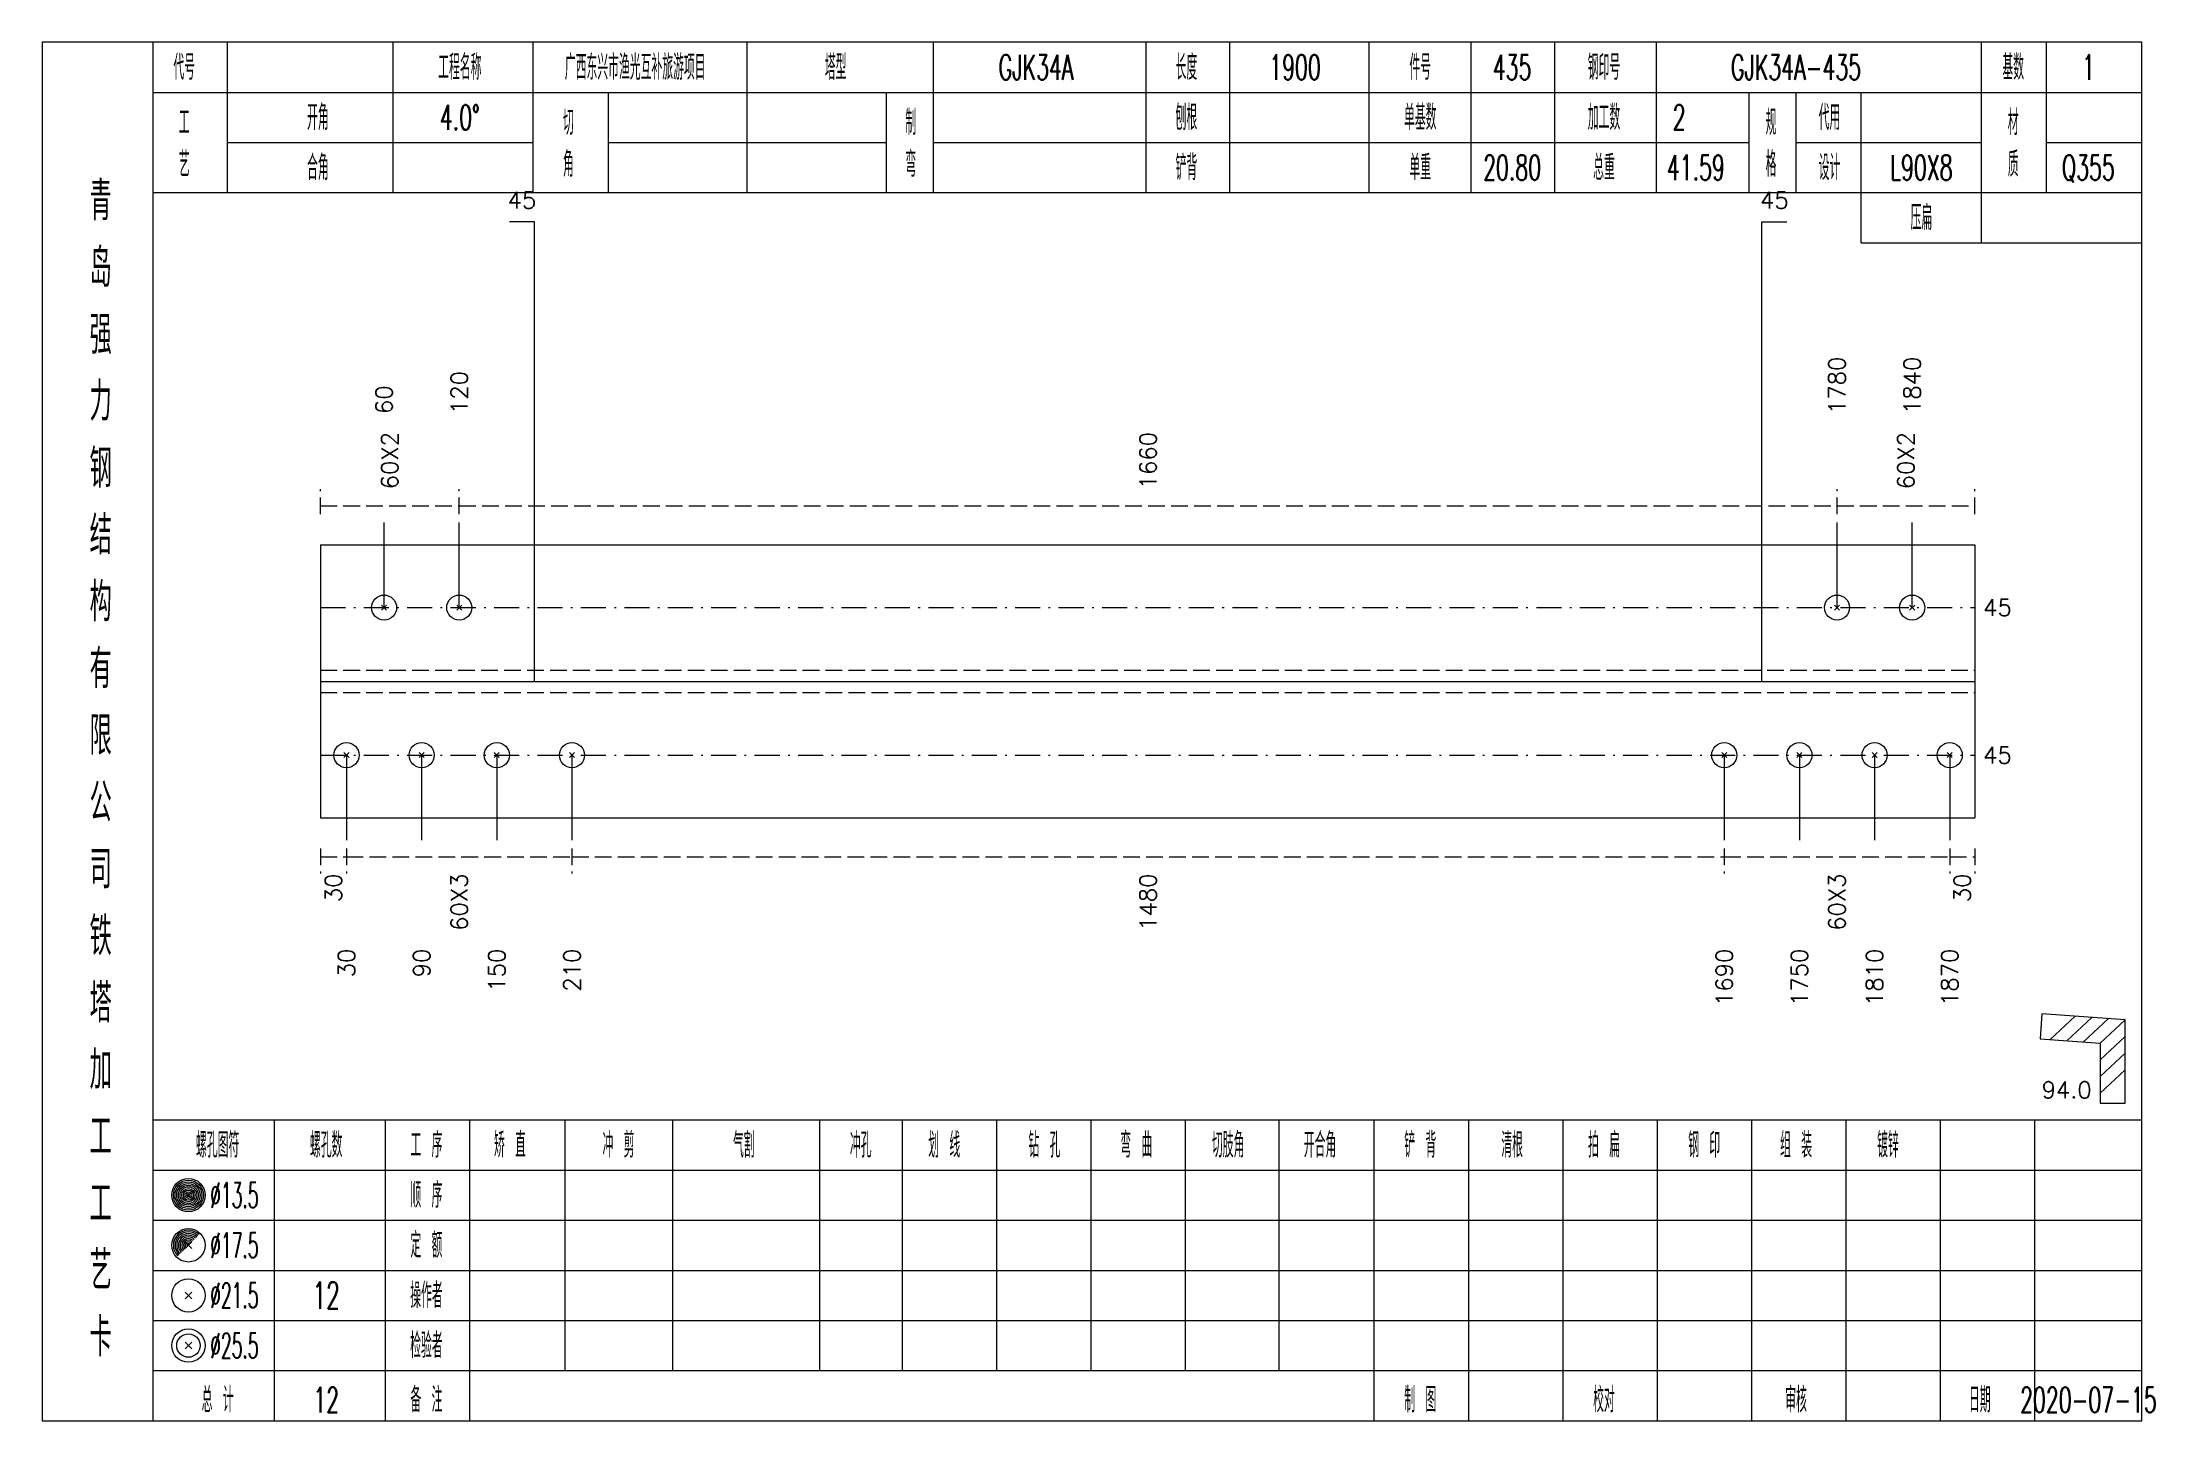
# Model space of a CAD drawing. Extents: x 0 to 2606, y -377 to 6479.
# Drawn here: x 522.8 to 775.7, y 4725 to 4890 of the extents above; entities that cross this region are included whole.
import ezdxf
from ezdxf.enums import TextEntityAlignment as Align

# ---------------------------------------------------------------- set-up
doc = ezdxf.new("R2010")
doc.units = 0
doc.header["$MEASUREMENT"] = 0
doc.linetypes.add('一点画线', pattern=[5.2, 3, -1, 0.2, -1])
doc.linetypes.add('虚线', pattern=[2.75, 2, -0.75])
doc.layers.get('0').update_dxf_attribs({"linetype": 'CONTINUOUS', "lineweight": 25})
for name, color, linetype, lineweight in [('1', 7, 'CONTINUOUS', 25), ('2', 7, 'CONTINUOUS', 25), ('4', 7, 'CONTINUOUS', 25)]:
    doc.layers.add(name, color=color, linetype=linetype, lineweight=lineweight)
doc.styles.get("Standard").update_dxf_attribs({"font": 'simplex.shx', "width": 0.7, "height": 3, "bigfont": 'gbhzfs.shx'})

msp = doc.modelspace()

# ---------------------------------------------------------------- texts
at = {"color": 7, "linetype": 'Continuous', "lineweight": 13}
for s, p in [('1780', (737.7, 4845.5)), ('1840', (746.7, 4845.5)), ('120', (572.73, 4845.5)), ('60', (563.73, 4845.5))]:
    msp.add_text(s, height=2, rotation=90, dxfattribs=at).set_placement(p, align=Align.MIDDLE_LEFT)
at = {"color": 8, "linetype": 'Continuous', "lineweight": 9}
for s, p in [('60X2', (564.41, 4836.5)), ('1660', (655.21, 4836.5)), ('60X2', (745.95, 4836.5))]:
    msp.add_text(s, height=2, rotation=90, dxfattribs=at).set_placement(p, align=Align.MIDDLE_LEFT)
at = {"color": 7, "linetype": 'Continuous', "lineweight": 13}
for p in [(755.2, 4822.33), (755.2, 4804.67)]:
    msp.add_text('45', height=2, dxfattribs=at).set_placement(p, align=Align.MIDDLE_LEFT)
at = {"color": 8, "linetype": 'Continuous', "lineweight": 9}
for s, p in [('30', (557.66, 4790.5)), ('60X3', (572.73, 4790.5)), ('1480', (655.21, 4790.5)), ('60X3', (737.7, 4790.5)), ('30', (752.7, 4790.5))]:
    msp.add_text(s, height=2, rotation=90, dxfattribs=at).set_placement(p, align=Align.MIDDLE_RIGHT)
at = {"layer": '1', "color": 7, "linetype": 'Continuous', "lineweight": 13}
for s, p in [('30', (559.23, 4781.5)), ('90', (568.23, 4781.5)), ('150', (577.23, 4781.5)), ('210', (586.23, 4781.5)), ('1690', (724.2, 4781.5)), ('1750', (733.2, 4781.5)), ('1810', (742.2, 4781.5)), ('1870', (751.2, 4781.5))]:
    msp.add_text(s, height=2, rotation=90, dxfattribs=at).set_placement(p, align=Align.MIDDLE_RIGHT)
at = {"layer": '2', "color": 7, "linetype": 'Continuous', "lineweight": 13}
for p in [(580.23, 4869.5), (730.2, 4869.5)]:
    msp.add_text('45', height=2, dxfattribs=at).set_placement(p, align=Align.BOTTOM_CENTER)
msp.add_text('94.0', height=2, dxfattribs=at).set_placement((768.2, 4763), align=Align.BOTTOM_RIGHT)
at = {"layer": '4', "color": 1, "linetype": 'Continuous', "lineweight": 13}
for s, height, width, p in [('代号', 3, 0.6, (539.8, 4887)), ('工程名称', 3, 0.6, (572.8, 4887)), ('广西东兴市渔光互补旅游项目', 3, 0.6, (593.8, 4887)), ('塔型', 3, 0.6, (617.8, 4887)), ('GJK34A', 3, 0.6, (641.8, 4887)), ('长度', 3, 0.6, (659.8, 4887)), ('1900', 3, 0.6, (672.8, 4887)), ('件号', 3, 0.6, (687.8, 4887)), ('435', 3, 0.6, (698.8, 4887)), ('钢印号', 3, 0.6, (709.8, 4887)), ('GJK34A-435', 3, 0.6, (732.8, 4887)), ('基数', 3, 0.6, (758.8, 4887)), ('1', 3, 0.6, (767.8, 4887)), ('开角', 3, 0.6, (555.8, 4881)), ('4.0%%d', 3, 0.6, (572.8, 4881)), ('切', 3, 0.6, (585.8, 4880.4)), ('制', 3, 0.6, (626.8, 4880.4)), ('刨根', 3, 0.6, (659.8, 4881)), ('单基数', 3, 0.6, (687.8, 4881)), ('加工数', 3, 0.6, (709.8, 4881)), ('2', 3, 0.6, (718.8, 4881)), ('规', 3, 0.6, (729.8, 4880.4)), ('代用', 3, 0.6, (736.8, 4881)), ('材', 3, 0.6, (758.8, 4880.4)), ('工', 3, 0.6, (539.8, 4880.4)), ('艺', 3, 0.6, (539.8, 4875.4)), ('合角', 3, 0.6, (555.8, 4875)), ('角', 3, 0.6, (585.8, 4875.4)), ('弯', 3, 0.6, (626.8, 4875.4)), ('铲背', 3, 0.6, (659.8, 4875)), ('单重', 3, 0.6, (687.8, 4875)), ('总重', 3, 0.6, (709.8, 4875)), ('格', 3, 0.6, (729.8, 4875.4)), ('设计', 3, 0.6, (736.8, 4875)), ('质', 3, 0.6, (758.8, 4875.4)), ('20.80', 3, 0.6, (698.8, 4875)), ('41.59', 3, 0.6, (720.8, 4875)), ('L90X8', 3, 0.6, (747.8, 4875)), ('Q355', 3, 0.6, (767.8, 4875)), ('青', 4.6, 0.8, (529.8, 4871)), ('压扁', 3, 0.6, (747.8, 4869)), ('岛', 4.6, 0.8, (529.8, 4863)), ('强', 4.6, 0.8, (529.8, 4855)), ('力', 4.6, 0.8, (529.8, 4847)), ('钢', 4.6, 0.8, (529.8, 4839)), ('结', 4.6, 0.8, (529.8, 4831)), ('构', 4.6, 0.8, (529.8, 4823)), ('有', 4.6, 0.8, (529.8, 4815)), ('限', 4.6, 0.8, (529.8, 4807)), ('公', 4.6, 0.8, (529.8, 4799)), ('司', 4.6, 0.8, (529.8, 4791)), ('铁', 4.6, 0.8, (529.8, 4783)), ('塔', 4.6, 0.8, (529.8, 4775)), ('加', 4.6, 0.8, (529.8, 4767)), ('工', 4.6, 0.8, (529.8, 4759)), ('螺孔图符', 3, 0.6, (543.8, 4758)), ('螺孔数', 3, 0.6, (556.8, 4758)), ('工 序', 3, 0.6, (568.8, 4758)), ('矫 直', 3, 0.6, (578.8, 4758)), ('冲 剪', 3, 0.6, (591.8, 4758)), ('气割', 3, 0.6, (606.8, 4758)), ('冲孔', 3, 0.6, (620.8, 4758)), ('划 线', 3, 0.6, (630.8, 4758)), ('钻 孔', 3, 0.6, (642.8, 4758)), ('弯 曲', 3, 0.6, (653.8, 4758)), ('切肢角', 3, 0.6, (664.8, 4758)), ('开合角', 3, 0.6, (675.8, 4758)), ('铲 背', 3, 0.6, (687.8, 4758)), ('清根', 3, 0.6, (698.8, 4758)), ('拍 扁', 3, 0.6, (709.8, 4758)), ('钢 印', 3, 0.6, (721.8, 4758)), ('组 装', 3, 0.6, (732.8, 4758)), ('镀锌', 3, 0.6, (743.8, 4758)), ('工', 4.6, 0.8, (529.8, 4751)), ('%%C13.5', 3, 0.5, (545.8, 4752)), ('顺 序', 3, 0.6, (568.8, 4752)), ('定 额', 3, 0.6, (568.8, 4746)), ('艺', 4.6, 0.8, (529.8, 4743)), ('%%C17.5', 3, 0.5, (545.8, 4746)), ('%%C21.5', 3, 0.5, (545.8, 4740)), ('12', 3.2, 0.6, (556.8, 4740)), ('操作者', 3, 0.6, (568.8, 4740)), ('卡', 4.6, 0.8, (529.8, 4735)), ('%%C25.5', 3, 0.5, (545.8, 4734)), ('检验者', 3, 0.6, (568.8, 4734)), ('总 计', 3, 0.6, (543.8, 4727.5)), ('12', 3, 0.6, (556.8, 4727.5)), ('备 注', 3, 0.6, (568.8, 4727.5)), ('制 图', 3, 0.6, (687.8, 4727.5)), ('校对', 3, 0.6, (709.8, 4727.5)), ('审核', 3, 0.6, (732.8, 4727.5)), ('日期', 3, 0.6, (754.8, 4727.5)), ('2020-07-15', 3, 0.6, (767.8, 4727.5))]:
    msp.add_text(s, height=height, dxfattribs=dict(at, width=width)).set_placement(p, align=Align.MIDDLE_CENTER)

# ---------------------------------------------------------------- linework, layer by layer
at = {"color": 8, "linetype": '虚线', "lineweight": 9}
for p, q in [((556.1, 4833.5), (556.1, 4836.5)), ((572.73, 4833.5), (572.73, 4836.5)), ((572.73, 4833.5), (572.73, 4836.5)), ((737.7, 4833.5), (737.7, 4836.5)), ((737.7, 4833.5), (737.7, 4836.5)), ((754.2, 4833.5), (754.2, 4836.5)), ((556.1, 4834.5), (572.73, 4834.5)), ((572.73, 4834.5), (737.7, 4834.5)), ((737.7, 4834.5), (754.2, 4834.5)), ((556.1, 4793.5), (556.1, 4790.5)), ((559.23, 4793.5), (559.23, 4790.5)), ((559.23, 4793.5), (559.23, 4790.5)), ((586.23, 4793.5), (586.23, 4790.5)), ((586.23, 4793.5), (586.23, 4790.5)), ((724.2, 4793.5), (724.2, 4790.5)), ((724.2, 4793.5), (724.2, 4790.5)), ((751.2, 4793.5), (751.2, 4790.5)), ((751.2, 4793.5), (751.2, 4790.5)), ((754.2, 4793.5), (754.2, 4790.5)), ((556.1, 4792.5), (559.23, 4792.5)), ((559.23, 4792.5), (586.23, 4792.5)), ((586.23, 4792.5), (724.2, 4792.5)), ((724.2, 4792.5), (751.2, 4792.5)), ((751.2, 4792.5), (754.2, 4792.5))]:
    msp.add_line(p, q, dxfattribs=at)
at = {"color": 7, "linetype": 'Continuous', "lineweight": 13}
for p, q in [((563.73, 4822.33), (563.73, 4832.5)), ((572.73, 4822.33), (572.73, 4832.5)), ((737.7, 4822.33), (737.7, 4832.5)), ((746.7, 4822.33), (746.7, 4832.5)), ((563.43, 4822.03), (564.03, 4822.63)), ((564.03, 4822.03), (563.43, 4822.63)), ((572.43, 4822.03), (573.03, 4822.63)), ((573.03, 4822.03), (572.43, 4822.63)), ((737.4, 4822.03), (738, 4822.63)), ((738, 4822.03), (737.4, 4822.63)), ((746.4, 4822.03), (747, 4822.63)), ((747, 4822.03), (746.4, 4822.63)), ((559.23, 4804.67), (559.23, 4794.5)), ((568.23, 4804.67), (568.23, 4794.5)), ((577.23, 4804.67), (577.23, 4794.5)), ((586.23, 4804.67), (586.23, 4794.5)), ((724.2, 4804.67), (724.2, 4794.5)), ((733.2, 4804.67), (733.2, 4794.5)), ((742.2, 4804.67), (742.2, 4794.5)), ((751.2, 4804.67), (751.2, 4794.5))]:
    msp.add_line(p, q, dxfattribs=at)
at = {"color": 7, "linetype": 'Continuous', "lineweight": 18}
for p, q in [((556.1, 4829.83), (556.1, 4797.17)), ((556.1, 4829.83), (754.2, 4829.83)), ((754.2, 4829.83), (754.2, 4797.17)), ((556.1, 4813.5), (754.2, 4813.5))]:
    msp.add_line(p, q, dxfattribs=at)
at = {"color": 3, "linetype": '一点画线', "lineweight": 13}
for p, q in [((556.1, 4822.33), (754.2, 4822.33)), ((556.1, 4804.67), (754.2, 4804.67))]:
    msp.add_line(p, q, dxfattribs=at)
at = {"color": 1, "linetype": '虚线', "lineweight": 18}
for p, q in [((556.1, 4814.83), (754.2, 4814.83)), ((556.1, 4812.17), (754.2, 4812.17))]:
    msp.add_line(p, q, dxfattribs=at)
at = {"color": 7, "linetype": 'Continuous', "lineweight": 13}
for centre in [(563.73, 4822.33), (572.73, 4822.33), (737.7, 4822.33), (746.7, 4822.33)]:
    msp.add_circle(centre, 1.5, dxfattribs=at)
at = {"layer": '1', "color": 7, "linetype": 'Continuous', "lineweight": 13}
for p, q in [((558.93, 4804.37), (559.53, 4804.97)), ((559.53, 4804.37), (558.93, 4804.97)), ((567.93, 4804.37), (568.53, 4804.97)), ((568.53, 4804.37), (567.93, 4804.97)), ((576.93, 4804.37), (577.53, 4804.97)), ((577.53, 4804.37), (576.93, 4804.97)), ((585.93, 4804.37), (586.53, 4804.97)), ((586.53, 4804.37), (585.93, 4804.97)), ((723.9, 4804.37), (724.5, 4804.97)), ((724.5, 4804.37), (723.9, 4804.97)), ((732.9, 4804.37), (733.5, 4804.97)), ((733.5, 4804.37), (732.9, 4804.97)), ((741.9, 4804.37), (742.5, 4804.97)), ((742.5, 4804.37), (741.9, 4804.97)), ((750.9, 4804.37), (751.5, 4804.97)), ((751.5, 4804.37), (750.9, 4804.97))]:
    msp.add_line(p, q, dxfattribs=at)
at = {"layer": '1', "color": 7, "linetype": 'Continuous', "lineweight": 18}
msp.add_line((556.1, 4797.17), (754.2, 4797.17), dxfattribs=at)
at = {"layer": '1', "color": 7, "linetype": 'Continuous', "lineweight": 13}
for centre in [(559.23, 4804.67), (568.23, 4804.67), (577.23, 4804.67), (586.23, 4804.67), (724.2, 4804.67), (733.2, 4804.67), (742.2, 4804.67), (751.2, 4804.67)]:
    msp.add_circle(centre, 1.5, dxfattribs=at)
at = {"layer": '2', "color": 7, "linetype": 'Continuous', "lineweight": 13}
for p, q in [((581.73, 4868.5), (578.73, 4868.5)), ((581.73, 4813.5), (581.73, 4868.5)), ((728.7, 4813.5), (728.7, 4868.5)), ((728.7, 4868.5), (731.7, 4868.5)), ((762.22, 4773.7), (762.02, 4770.7)), ((772.2, 4773), (762.22, 4773.7)), ((763.21, 4770.62), (766.21, 4773.42)), ((765.21, 4770.48), (768.21, 4773.28)), ((767.2, 4770.34), (770.2, 4773.14)), ((762.02, 4770.7), (769.2, 4770.2)), ((769.2, 4770.2), (772.2, 4773)), ((769.2, 4768.2), (772.2, 4771)), ((772.2, 4763), (772.2, 4773)), ((769.2, 4770.2), (769.2, 4763)), ((769.2, 4766.2), (772.2, 4769)), ((769.2, 4764.2), (772.2, 4767)), ((769.2, 4763), (772.2, 4763))]:
    msp.add_line(p, q, dxfattribs=at)
at = {"layer": '4', "color": 1, "linetype": 'Continuous', "lineweight": 18}
for p, q in [((536.1, 4725), (536.1, 4890)), ((545, 4872), (545, 4890)), ((564.8, 4872), (564.8, 4890)), ((581.6, 4872), (581.6, 4890)), ((607.2, 4872), (607.2, 4890)), ((629.5, 4872), (629.5, 4890)), ((655, 4872), (655, 4890)), ((665, 4872), (665, 4890)), ((681.7, 4872), (681.7, 4890)), ((693.9, 4872), (693.9, 4890)), ((703.9, 4872), (703.9, 4890)), ((716.1, 4872), (716.1, 4890)), ((755, 4866), (755, 4890)), ((762.8, 4872), (762.8, 4890)), ((536.1, 4884), (774.2, 4884)), ((590.6, 4872), (590.6, 4884)), ((623.9, 4872), (623.9, 4884)), ((727.2, 4872), (727.2, 4884)), ((732.8, 4872), (732.8, 4884)), ((740.6, 4866), (740.6, 4884)), ((545, 4878), (581.6, 4878)), ((590.6, 4878), (623.9, 4878)), ((629.5, 4878), (727.2, 4878)), ((732.8, 4878), (755, 4878)), ((762.8, 4878), (774.2, 4878)), ((536.1, 4872), (774.2, 4872)), ((740.6, 4866), (774.2, 4866)), ((536.1, 4761), (774.2, 4761)), ((550.6, 4725), (550.6, 4761)), ((563.9, 4725), (563.9, 4761)), ((574, 4725), (574, 4761)), ((585.4, 4731), (585.4, 4761)), ((598.3, 4731), (598.3, 4761)), ((615.9, 4731), (615.9, 4761)), ((625.8, 4731), (625.8, 4761)), ((637.1, 4731), (637.1, 4761)), ((648.4, 4731), (648.4, 4761)), ((659.7, 4731), (659.7, 4761)), ((670.9, 4731), (670.9, 4761)), ((682.3, 4731), (682.3, 4761)), ((693.6, 4731), (693.6, 4761)), ((704.9, 4731), (704.9, 4761)), ((716.2, 4731), (716.2, 4761)), ((727.5, 4731), (727.5, 4761)), ((738.8, 4731), (738.8, 4761)), ((750.1, 4731), (750.1, 4761)), ((761.4, 4731), (761.4, 4761)), ((536.1, 4755), (774.2, 4755)), ((536.1, 4749), (774.2, 4749)), ((536.1, 4743), (774.2, 4743)), ((536.1, 4737), (774.2, 4737)), ((536.1, 4731), (774.2, 4731)), ((682.3, 4725), (682.3, 4731)), ((693.6, 4725), (693.6, 4731)), ((704.9, 4725), (704.9, 4731)), ((716.2, 4725), (716.2, 4731)), ((727.5, 4725), (727.5, 4731)), ((738.8, 4725), (738.8, 4731)), ((750.1, 4725), (750.1, 4731)), ((761.4, 4725), (761.4, 4731))]:
    msp.add_line(p, q, dxfattribs=at)
at = {"layer": '4', "color": 7, "linetype": 'Continuous', "lineweight": 13}
for p, q in [((540.1, 4751.8), (540.5, 4752.2)), ((540.5, 4751.8), (540.1, 4752.2)), ((539.9, 4739.6), (540.7, 4740.4)), ((540.7, 4739.6), (539.9, 4740.4)), ((539.9, 4733.6), (540.7, 4734.4)), ((540.7, 4733.6), (539.9, 4734.4))]:
    msp.add_line(p, q, dxfattribs=at)
at = {"layer": '4', "color": 7, "linetype": 'Continuous', "lineweight": 0}
for p, q in [((539.9, 4745.6), (540.7, 4746.4)), ((539.9, 4746.4), (540.7, 4745.6))]:
    msp.add_line(p, q, dxfattribs=at)
at = {"layer": '4', "color": 1, "linetype": 'Continuous', "lineweight": 18}
msp.add_lwpolyline([(522.8, 4890), (522.8, 4725), (774.2, 4725), (774.2, 4890)], close=True, dxfattribs=at)
at = {"layer": '4', "color": 7, "linetype": 'Continuous', "lineweight": 13}
for centre, radius in [((540.3, 4752), 2), ((540.3, 4752), 1.8), ((540.3, 4752), 1.6), ((540.3, 4752), 1.4), ((540.3, 4752), 1.2), ((540.3, 4752), 1), ((540.3, 4752), 0.8), ((540.3, 4752), 0.6), ((540.3, 4752), 0.4), ((540.3, 4752), 0.2), ((540.3, 4746), 2), ((540.3, 4740), 2), ((540.3, 4734), 2), ((540.3, 4734), 1.4)]:
    msp.add_circle(centre, radius, dxfattribs=at)
for radius in [1.8, 1.6, 1.4, 1.2, 1, 0.8, 0.6, 0.4, 0.2]:
    msp.add_arc((540.3, 4746), radius, 45, 225, dxfattribs=at)

msp.set_redraw_order([(e.dxf.handle, doc.entitydb.next_handle()) for e in msp.query("TEXT MTEXT ATTDEF DIMENSION ARC_DIMENSION")])  # texts and dimensions are drawn at this point

doc.saveas('drawing.dxf')
